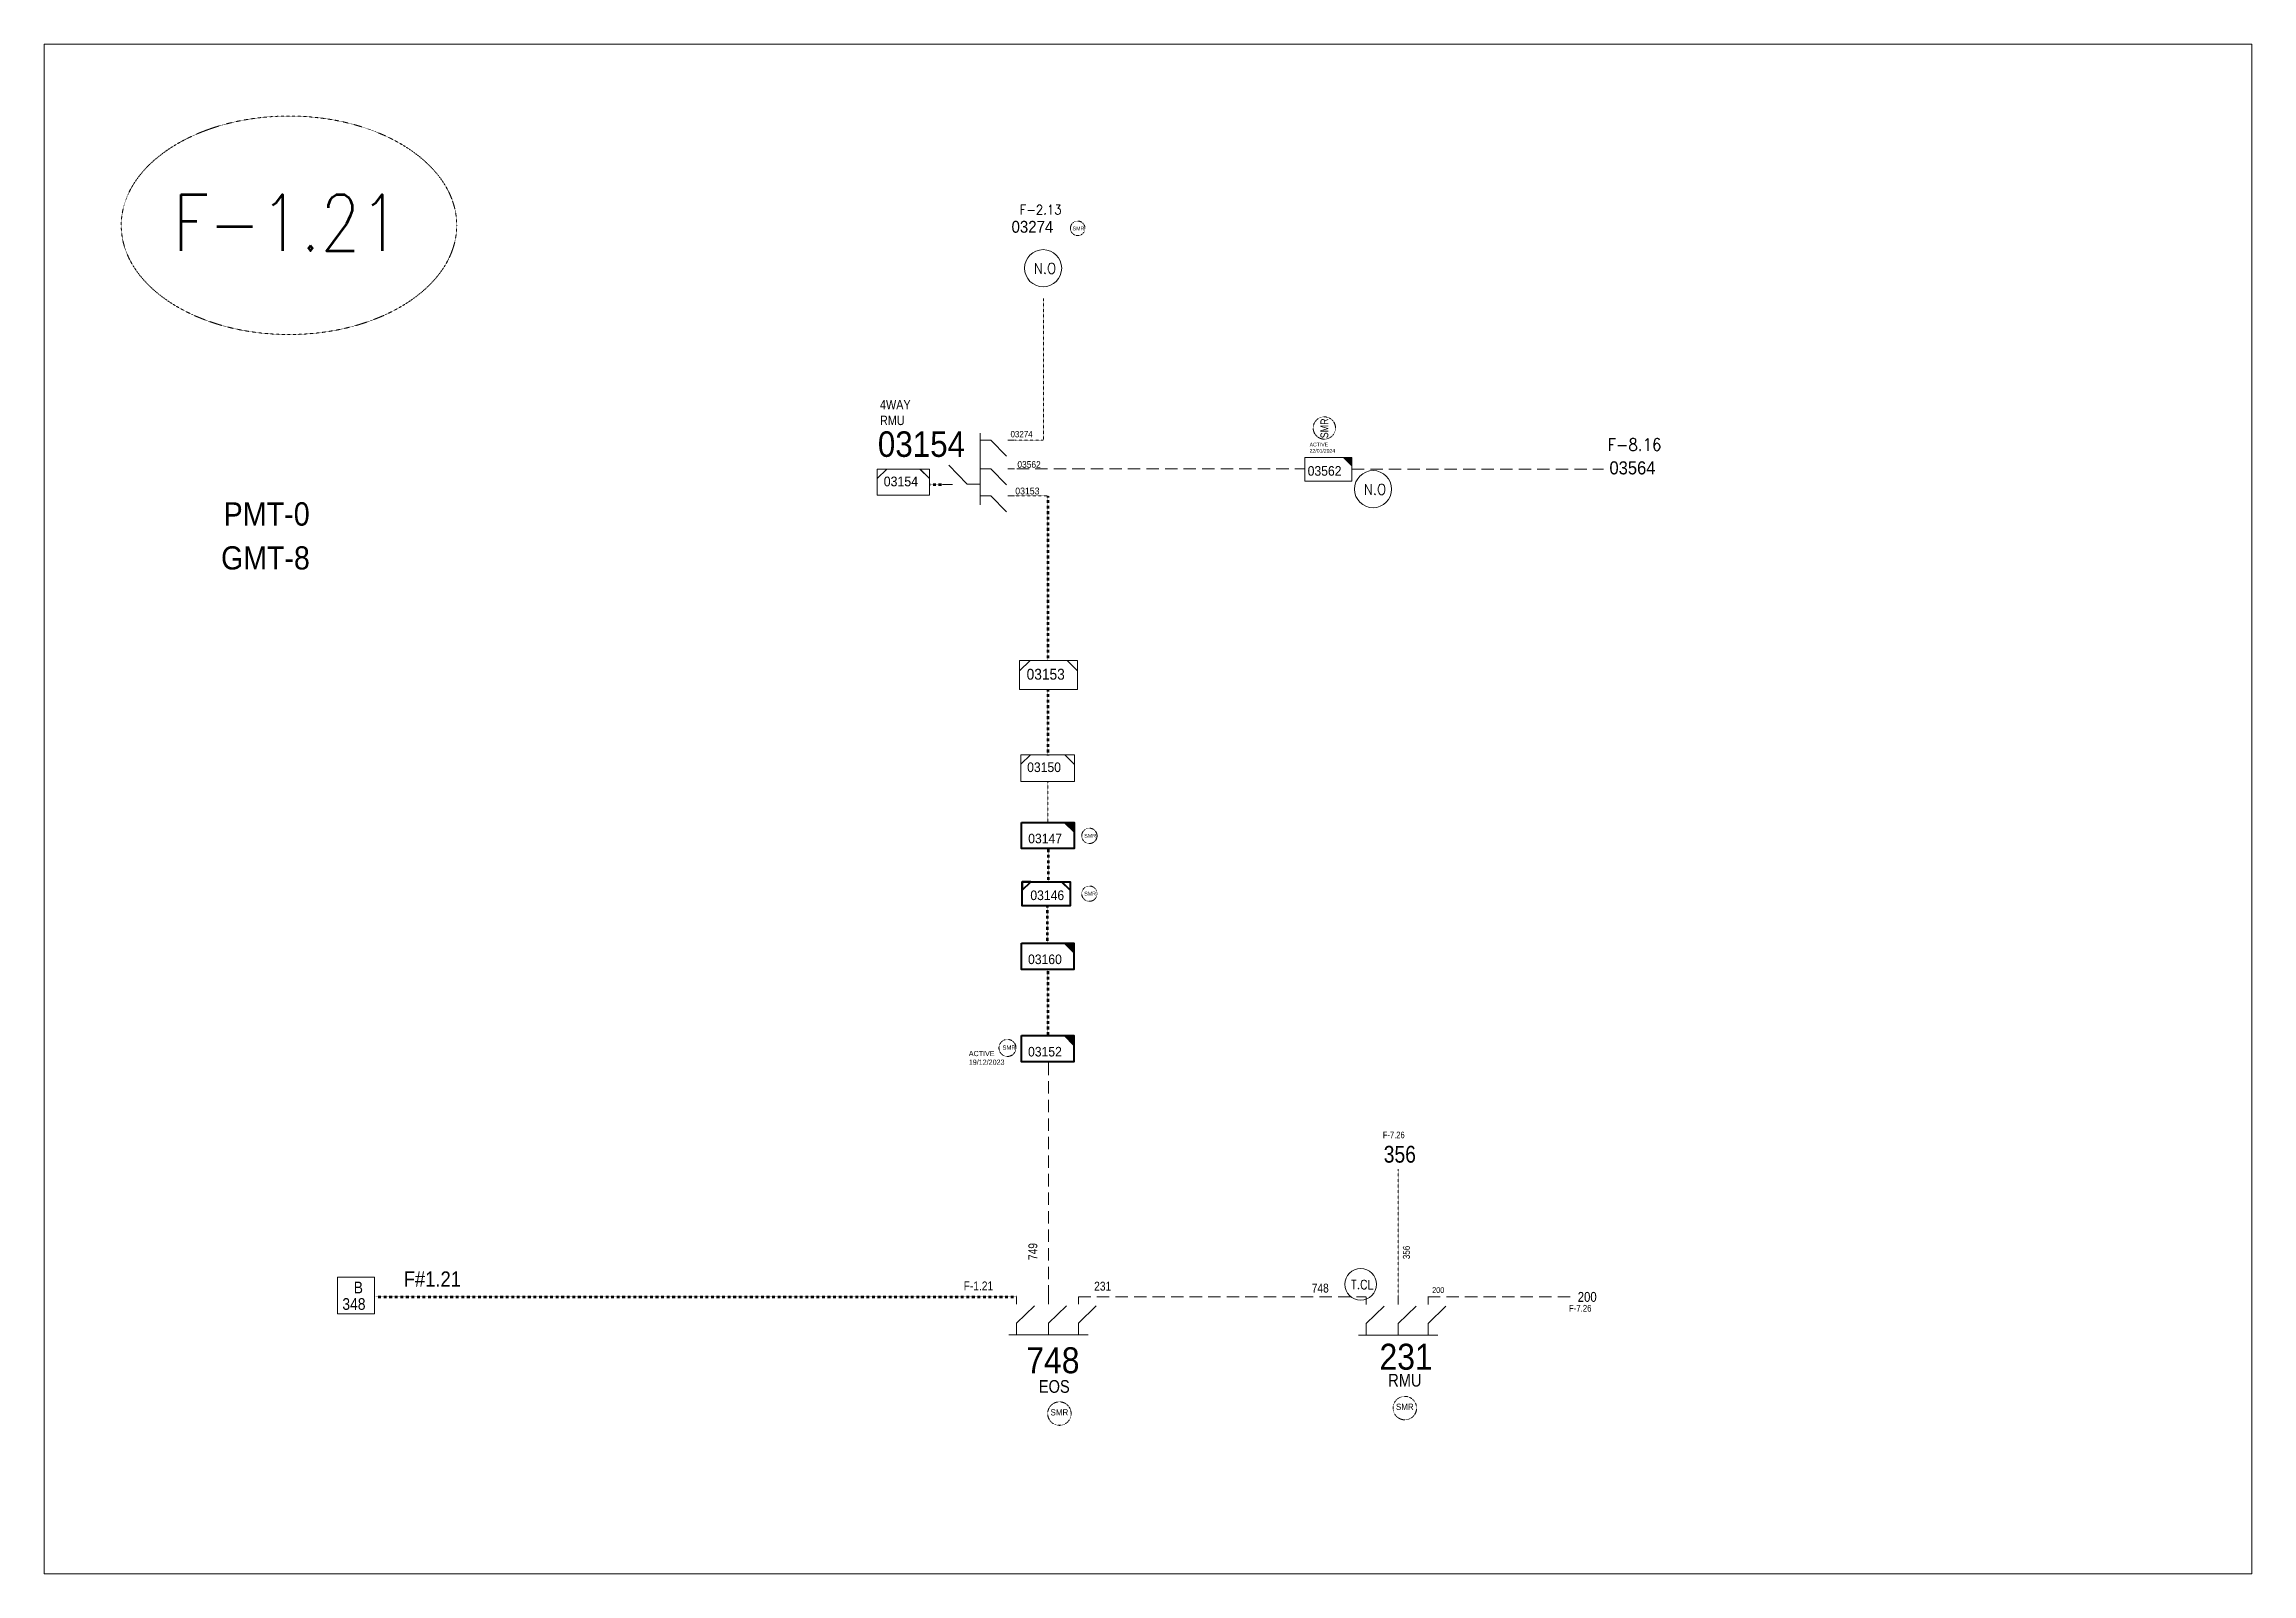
# Model space of a CAD drawing. Header units: metres. Extents: x 65984 to 144644, y -19036 to 23726.
# Drawn here: x 115225 to 116470, y 1154 to 2017 of the extents above; entities that cross this region are included whole.
import ezdxf
from ezdxf.enums import TextEntityAlignment as Align

# ---------------------------------------------------------------- set-up
doc = ezdxf.new("R2010")
doc.units = ezdxf.units.M
doc.header["$MEASUREMENT"] = 0
doc.linetypes.add('DGN Style 3', pattern=[0.013877, 0, -0.013877])
doc.linetypes.add('HIDDEN2', pattern=[2381.25, 1587.5, -793.75])
doc.layers.get('0').update_dxf_attribs({"color": 95, "lineweight": 40})
for name, color, linetype, lineweight in [('d_eos', 111, 'Continuous', 40), ('d_eos no', 121, 'Continuous', 40), ('d_switch', 95, 'Continuous', 40), ('d_tf no', 6, 'Continuous', 40), ('d_ug cable', 95, 'Continuous', 40), ('d_unit sub', 7, 'Continuous', 40), ('fedr no', 95, 'Continuous', 40), ('GRID STATION 01', 7, 'Continuous', 40), ('Level 37', 7, 'Continuous', 0), ('O H MAIN FEEDER', 4, 'Continuous', 100), ('SW N O', 114, 'Continuous', 30)]:
    doc.layers.add(name, color=color, linetype=linetype, lineweight=lineweight)
doc.styles.add('NASKHF', font='naskhf.shx', dxfattribs={"height": 8})
doc.styles.add('Style-Arial', font='arial.ttf')
doc.styles.add('Style-ENGINEERING', font='ENGINEERING.shx')
doc.styles.add('Style-msdefault', font='msdefault.shx')
doc.styles.add('Style-STANDARD', font='STANDARD.shx')

msp = doc.modelspace()

# ---------------------------------------------------------------- texts
at = {"layer": 'd_eos no', "color": 7, "linetype": 'Continuous', "lineweight": 13, "style": 'Style-Arial', "width": 0.88}
for s, height, p in [('03154', 14.39, (115695.5, 1798.7)), ('PMT-0', 13.18, (115326.5, 1758.7)), ('GMT-8', 13.09, (115325.1, 1733.9)), ('231', 14.64, (115978.4, 1284.2)), ('748', 14.64, (115779.2, 1282.2))]:
    msp.add_text(s, height=height, dxfattribs=at).set_placement(p, align=Align.TOP_LEFT)
at = {"layer": 'd_switch', "color": 2, "linetype": 'Continuous', "lineweight": 30, "style": 'Style-msdefault', "width": 0.857143}
for height, p in [(3.71, (115980.3, 1403.8)), (3.81, (116085.3, 1306.1))]:
    msp.add_text('F-7.26', height=height, dxfattribs=at).set_placement(p, align=Align.TOP_LEFT)
at = {"layer": 'd_switch', "color": 7, "linetype": 'Continuous', "lineweight": 13, "ltscale": 1.592097, "style": 'Style-ENGINEERING', "width": 0.857143}
msp.add_text('356', height=9.48, dxfattribs=at).set_placement((115980.8, 1395.8), align=Align.TOP_LEFT)
at = {"layer": 'd_switch', "color": 7, "linetype": 'Continuous', "lineweight": 13, "style": 'Style-ENGINEERING', "width": 0.857143}
msp.add_text('749', height=5.02, rotation=90, dxfattribs=at).set_placement((115780.4, 1331.4), align=Align.TOP_LEFT)
at = {"layer": 'd_switch', "color": 7, "linetype": 'Continuous', "lineweight": 13, "ltscale": 0.928985, "style": 'Style-ENGINEERING', "width": 0.857143}
msp.add_text('356', height=3.94, rotation=90, dxfattribs=at).set_placement((115991.6, 1331.9), align=Align.TOP_LEFT)
at = {"layer": 'd_switch', "color": 7, "linetype": 'Continuous', "lineweight": 13, "style": 'Style-ENGINEERING', "width": 0.857143}
for s, p in [('F-1.21', (115743.9, 1319.3)), ('231', (115817.5, 1319.2)), ('748', (115940.2, 1318.1))]:
    msp.add_text(s, height=5.02, dxfattribs=at).set_placement(p, align=Align.TOP_LEFT)
at = {"layer": 'd_switch', "color": 7, "linetype": 'Continuous', "lineweight": 13, "ltscale": 0.779394, "style": 'Style-ENGINEERING', "width": 0.857143}
msp.add_text('200', height=3.28, dxfattribs=at).set_placement((116008.1, 1316.1), align=Align.TOP_LEFT)
at = {"layer": 'd_switch', "color": 7, "linetype": 'Continuous', "lineweight": 13, "ltscale": 1.075101, "style": 'Style-ENGINEERING', "width": 0.857143}
msp.add_text('200', height=5.59, dxfattribs=at).set_placement((116090.2, 1313.4), align=Align.TOP_LEFT)
at = {"layer": 'd_tf no', "color": 2, "linetype": 'Continuous', "lineweight": 13, "style": 'Style-msdefault', "width": 0.945946}
msp.add_text('03274', height=6.69, dxfattribs=at).set_placement((115770.9, 1917.4), align=Align.TOP_LEFT)
at = {"layer": 'd_tf no', "color": 1, "linetype": 'Continuous', "lineweight": 40, "style": 'Style-msdefault', "width": 0.945946}
for height, p in [(2.18, (115805.3, 1914.2)), (2.18, (115811.9, 1571.7)), (2.18, (115811.9, 1539.1)), (2.43, (115765.8, 1452.4)), (3.55, (115792.9, 1247.3)), (3.55, (115987.7, 1250.4))]:
    msp.add_text('SMR', height=height, dxfattribs=at).set_placement(p, align=Align.TOP_LEFT)
at = {"layer": 'd_tf no', "color": 7, "linetype": 'Continuous', "lineweight": 13, "style": 'Style-msdefault', "width": 0.945946}
for s, height, p in [('03274', 3.56, (115770.3, 1798.9)), ('03562', 3.74, (115774.2, 1781.9)), ('03153', 3.88, (115773, 1767))]:
    msp.add_text(s, height=height, dxfattribs=at).set_placement(p, align=Align.TOP_LEFT)
at = {"layer": 'd_tf no', "color": 1, "linetype": 'Continuous', "lineweight": 13, "style": 'Style-msdefault', "width": 0.945946}
msp.add_text('03564', height=7.37, dxfattribs=at).set_placement((116108.1, 1781.8), align=Align.TOP_LEFT)
at = {"layer": 'd_tf no', "color": 20, "linetype": 'Continuous', "lineweight": 13, "style": 'Style-msdefault', "width": 0.945946}
for s, height, p in [('03154', 5.51, (115698.8, 1773.2)), ('03153', 6.12, (115779.4, 1664.8)), ('03150', 5.42, (115779.7, 1612))]:
    msp.add_text(s, height=height, dxfattribs=at).set_placement(p, align=Align.TOP_LEFT)
at = {"layer": 'd_tf no', "color": 121, "linetype": 'Continuous', "lineweight": 13, "style": 'Style-msdefault', "width": 0.945946}
msp.add_text('03562', height=5.42, dxfattribs=at).set_placement((115937.9, 1779.1), align=Align.TOP_LEFT)
at = {"layer": 'd_tf no', "color": 121, "linetype": 'Continuous', "lineweight": 40, "style": 'Style-msdefault', "width": 0.945946}
for s, p in [('03147', (115780.3, 1571.8)), ('03152', (115780.2, 1451.6))]:
    msp.add_text(s, height=5.42, dxfattribs=at).set_placement(p, align=Align.TOP_LEFT)
at = {"layer": 'd_tf no', "color": 2, "linetype": 'Continuous', "lineweight": 40, "style": 'Style-msdefault', "width": 0.945946}
msp.add_text('03146', height=5.42, dxfattribs=at).set_placement((115781.5, 1539.8), align=Align.TOP_LEFT)
at = {"layer": 'd_tf no', "color": 20, "linetype": 'Continuous', "lineweight": 40, "style": 'Style-msdefault', "width": 0.945946}
msp.add_text('03160', height=5.42, dxfattribs=at).set_placement((115780.2, 1503.7), align=Align.TOP_LEFT)
at = {"layer": 'd_tf no', "color": 121, "linetype": 'Continuous', "lineweight": 40, "attachment_point": 1, "style": 'NASKHF'}
for s, insert, char_height in [('\\Fmsdefault;\\H1x;\\W0.945946;ACTIVE\\P22/01/2024', (115939, 1792.3), 2.095), ('\\Fmsdefault;\\H1x;\\W0.945946;ACTIVE\\P19/12/2023', (115746.8, 1449.3), 2.925)]:
    msp.add_mtext(s, dxfattribs=dict(at, insert=insert, char_height=char_height))
at = {"layer": 'fedr no', "color": 6, "linetype": 'Continuous', "lineweight": 13, "style": 'Style-STANDARD', "width": 0.909091}
msp.add_text('F-1.21', height=31.69, dxfattribs=at).set_placement((115362, 1916.4), align=Align.MIDDLE_CENTER)
at = {"layer": 'fedr no', "color": 2, "linetype": 'Continuous', "lineweight": 40, "attachment_point": 5, "style": 'Style-STANDARD'}
for s, insert, char_height in [('F-2.13', (115787.3, 1923.7), 5.3), ('F-8.16\\P', (116122.2, 1791.2), 6.84)]:
    msp.add_mtext(s, dxfattribs=dict(at, insert=insert, char_height=char_height))
at = {"layer": 'GRID STATION 01', "color": 2, "linetype": 'Continuous', "lineweight": 13, "style": 'Style-msdefault', "width": 0.9}
msp.add_text('F#1.21', height=8.62, dxfattribs=at).set_placement((115428.1, 1325), align=Align.TOP_LEFT)
at = {"layer": 'GRID STATION 01', "color": 20, "linetype": 'Continuous', "lineweight": 13, "style": 'Style-msdefault', "width": 0.888889}
for s, p in [('348', (115393.5, 1309.9)), ('B', (115399.9, 1319.2))]:
    msp.add_text(s, height=6.59, dxfattribs=at).set_placement(p, align=Align.TOP_LEFT)
at = {"layer": 'Level 37', "color": 1, "linetype": 'Continuous', "lineweight": 13, "style": 'Style-msdefault', "width": 0.86}
msp.add_text('SMR', height=4.38, rotation=89.9996, dxfattribs=at).set_placement((115949.5, 1806), align=Align.RIGHT)
at = {"layer": 'Level 37', "color": 7, "linetype": 'Continuous', "lineweight": 13, "style": 'Style-msdefault', "width": 0.86}
for s, p in [('EOS', (115803.7, 1263.7)), ('RMU', (116002.1, 1267.2))]:
    msp.add_text(s, height=7.17, rotation=0.0004, dxfattribs=at).set_placement(p, align=Align.TOP_RIGHT)
at = {"layer": 'Level 37', "color": 7, "linetype": 'Continuous', "lineweight": 13, "insert": (115696.7, 1816.4), "char_height": 5.311, "attachment_point": 1, "style": 'NASKHF'}
msp.add_mtext('\\Fmsdefault;\\H1x;\\W0.86;4WAY\\PRMU', dxfattribs=at)

# ---------------------------------------------------------------- blocks, each defined once
blk = doc.blocks.new('*U4078')
at = {"layer": 'd_eos', "color": 2, "linetype": 'Continuous', "lineweight": 13, "ltscale": 0.915903}
for p, q in [((-4.54, 9.97), (-7.31, 9.97)), ((2.75, 9.97), (-3.91, 16.84)), ((7.31, 9.97), (2.75, 9.97)), ((7.31, -16.83), (7.31, 13.77)), ((2.75, -1.53), (-3.91, 5.33)), ((-4.54, -1.53), (-7.31, -1.53)), ((2.75, -13.83), (-3.91, -6.97)), ((7.31, -1.53), (2.75, -1.53)), ((-4.54, -13.83), (-7.31, -13.83)), ((7.31, -13.83), (2.75, -13.83))]:
    blk.add_line(p, q, dxfattribs=at)
blk = doc.blocks.new('*U1280')
at = {"layer": 'SW N O', "color": 1, "lineweight": 13}
blk.add_circle((0, 0), 16.8, dxfattribs=at)
at = {"layer": 'SW N O', "color": 1, "lineweight": 13, "style": 'Style-STANDARD'}
blk.add_text('T.CL', height=9.6, dxfattribs=at).set_placement((1.7, -0.2), align=Align.MIDDLE_CENTER)
blk = doc.blocks.new('TF_8')
at = {"color": 0, "linetype": 'ByBlock', "lineweight": -2}
blk.add_line((6.3, 4.95), (9.9, 1.35), dxfattribs=at)
blk.add_3dface([(-10.1, 4.95), (9.9, 4.95), (9.9, -5.05), (-10.1, -5.05)], dxfattribs=at)
blk = doc.blocks.new('exist.us-1000kva')
at = {"color": 0, "linetype": 'ByBlock', "lineweight": -2, "flags": 128}
blk.add_lwpolyline([(40, 12.9), (32.8, 20), (40, 20)], close=True, dxfattribs=at)
at = {"color": 0, "linetype": 'ByBlock', "lineweight": -2, "extrusion": (0, 0, -1)}
blk.add_solid([(-40, 12.9), (-32.8, 20), (-40, 20)], dxfattribs=at)
at = {"color": 0, "linetype": 'ByBlock', "lineweight": -2, "xscale": 2, "yscale": 2}
blk.add_blockref('TF_8', (20.2, 10.1), dxfattribs=at)
blk = doc.blocks.new('*U4079')
at = {"layer": 'd_unit sub', "color": 20, "linetype": 'Continuous', "lineweight": 13, "flags": 128}
for points in [[(-9.48, 1.38), (-6.07, 4.73), (-9.48, 4.73)], [(9.49, 1.32), (6.02, 4.73), (9.5, 4.73)]]:
    blk.add_lwpolyline(points, close=True, dxfattribs=at)
at = {"layer": 'd_unit sub', "color": 20, "linetype": 'Continuous', "lineweight": 13, "xscale": 0.9486633457507598, "yscale": 0.9486633457507598, "zscale": 0.3910757237589589, "rotation": 359.9999999999999}
blk.add_blockref('TF_8', (0.1, 0.04), dxfattribs=at)
blk = doc.blocks.new('*U2377')
at = {"layer": 'd_unit sub', "color": 2, "linetype": 'Continuous', "lineweight": 40, "flags": 128}
for points in [[(-9.48, 1.38), (-6.07, 4.73), (-9.48, 4.73)], [(9.49, 1.32), (6.02, 4.73), (9.5, 4.73)]]:
    blk.add_lwpolyline(points, close=True, dxfattribs=at)
at = {"layer": 'd_unit sub', "color": 2, "linetype": 'Continuous', "lineweight": 40, "xscale": 0.94866334575076, "yscale": 0.94866334575076, "zscale": 0.4380515265747434, "rotation": 359.9999999999999}
blk.add_blockref('TF_8', (0.1, 0.04), dxfattribs=at)
blk = doc.blocks.new('*U3576')
at = {"layer": 'd_unit sub', "color": 20, "linetype": 'Continuous', "lineweight": 13, "flags": 128}
for points in [[(-9.48, 1.38), (-6.07, 4.73), (-9.48, 4.73)], [(9.49, 1.32), (6.02, 4.73), (9.5, 4.73)]]:
    blk.add_lwpolyline(points, close=True, dxfattribs=at)
at = {"layer": 'd_unit sub', "color": 20, "linetype": 'Continuous', "lineweight": 13, "xscale": 0.9486633457507598, "yscale": 0.9486633457507598, "zscale": 0.3262401799738568, "rotation": 359.9999999999999}
blk.add_blockref('TF_8', (0.1, 0.04), dxfattribs=at)
blk = doc.blocks.new('*U4080')
at = {"layer": 'd_eos', "color": 7, "linetype": 'Continuous', "lineweight": 13, "ltscale": 0.824313}
for p, q in [((-4.54, 9.97), (-7.31, 9.97)), ((2.75, 9.97), (-3.91, 16.84)), ((7.31, 9.97), (2.75, 9.97)), ((7.31, -16.83), (7.31, 13.77)), ((2.75, -1.53), (-3.91, 5.33)), ((-4.54, -1.53), (-7.31, -1.53)), ((2.75, -13.83), (-3.91, -6.97)), ((7.31, -1.53), (2.75, -1.53)), ((-4.54, -13.83), (-7.31, -13.83)), ((7.31, -13.83), (2.75, -13.83))]:
    blk.add_line(p, q, dxfattribs=at)
blk = doc.blocks.new('*U3814')
at = {"layer": 'SW N O', "color": 94, "lineweight": 13}
blk.add_circle((0, 0), 16.8, dxfattribs=at)
at = {"layer": 'SW N O', "color": 94, "lineweight": 13, "style": 'Style-STANDARD'}
blk.add_text('N.O', height=9.6, dxfattribs=at).set_placement((1.7, -0.2), align=Align.MIDDLE_CENTER)

# ---------------------------------------------------------------- linework, layer by layer
at = {"layer": 'd_eos', "color": 7, "linetype": 'Continuous', "lineweight": 13, "ltscale": 1.89592}
for p, q in [((115732, 1768.8), (115737.6, 1768.8)), ((115735.6, 1779.6), (115745.7, 1769.2)), ((115745.6, 1769), (115753.2, 1769))]:
    msp.add_line(p, q, dxfattribs=at)
at = {"layer": 'd_ug cable', "color": 20, "linetype": 'DGN Style 3', "lineweight": 13}
for p, q in [((115789, 1873.6), (115789, 1794)), ((115773, 1793.7), (115788.8, 1793.7)), ((115772.9, 1762.3), (115791.6, 1762.3)), ((115791.4, 1601), (115791.4, 1578.2))]:
    msp.add_line(p, q, dxfattribs=at)
at = {"layer": 'd_ug cable', "color": 20, "linetype": 'DGN Style 3', "lineweight": 100}
for p, q in [((115724.7, 1768.8), (115732, 1768.8)), ((115791.4, 1762.1), (115791.4, 1669.8)), ((115791.4, 1653.1), (115791.4, 1615.9)), ((115791.6, 1563.5), (115791.6, 1544.5)), ((115791, 1531.3), (115791, 1510.1)), ((115791.4, 1495.1), (115791.4, 1458)), ((115412.3, 1310.6), (115773.7, 1310.6))]:
    msp.add_line(p, q, dxfattribs=at)
at = {"layer": 'd_ug cable', "color": 7, "linetype": 'HIDDEN2', "lineweight": 13, "ltscale": 0.004392}
msp.add_lwpolyline([(115962.8, 1784), (115962.8, 1777.3), (116104.8, 1777.3)], dxfattribs=at)
at = {"layer": 'd_ug cable', "color": 20, "linetype": 'HIDDEN2', "lineweight": 13, "ltscale": 0.004392}
for points in [[(115773.8, 1777.5), (115773.8, 1777.5), (115936, 1777.5)], [(115791.7, 1310.2), (115791.7, 1310.2), (115791.7, 1443.3)], [(115808.6, 1310.6), (115808.6, 1310.6), (115970.8, 1310.6)], [(116005.7, 1310.6), (116005.7, 1310.6), (116086.8, 1310.6)]]:
    msp.add_lwpolyline(points, dxfattribs=at)
at = {"layer": 'd_ug cable', "color": 7, "linetype": 'DGN Style 3', "lineweight": 13, "flags": 128}
msp.add_lwpolyline([(115988.9, 1310.3), (115988.9, 1310.3), (115988.9, 1382.6)], dxfattribs=at)
at = {"layer": 'd_ug cable', "color": 2, "linetype": 'DGN Style 3', "lineweight": 13}
for centre, radius in [((115808.2, 1913.2), 4.1), ((115947.3, 1800.6), 6.3), ((115814.8, 1570.6), 4.32), ((115814.8, 1538), 4.32), ((115768.6, 1451), 4.8), ((115797.9, 1244.8), 6.62), ((115992.7, 1247.9), 6.62)]:
    msp.add_circle(centre, radius, dxfattribs=at)
at = {"layer": 'fedr no', "color": 82, "linetype": 'DGN Style 3', "lineweight": 13, "true_color": 0x1dc70e}
msp.add_ellipse((115363.4, 1914.9), major_axis=(94.6, 0), ratio=0.651175, dxfattribs=at)
at = {"layer": 'GRID STATION 01', "color": 20, "lineweight": 13, "ltscale": 0.379284, "flags": 128}
msp.add_lwpolyline([(115411.6, 1321.7), (115390.8, 1321.7), (115390.8, 1301), (115411.6, 1301)], close=True, dxfattribs=at)
at = {"layer": 'O H MAIN FEEDER', "color": 140, "linetype": 'Continuous', "lineweight": 13, "flags": 128}
msp.add_lwpolyline([(115225.3, 2017), (116470.4, 2017), (116470.4, 1154.4), (115225.3, 1154.4)], close=True, dxfattribs=at)

# ---------------------------------------------------------------- block references
at = {"layer": 'd_eos', "color": 7, "linetype": 'Continuous', "lineweight": 13, "ltscale": 0.824313, "xscale": 1.31769, "yscale": 1.31769, "zscale": 1.31769, "rotation": 179.9999999999999}
msp.add_blockref('*U4080', (115762.9, 1775.5), dxfattribs=at)
at = {"layer": 'd_eos', "color": 2, "linetype": 'Continuous', "lineweight": 13, "ltscale": 0.915903, "xscale": 1.464100000000001, "yscale": 1.464100000000001, "zscale": 1.464100000000001, "rotation": 270}
for p in [(115794, 1299.9), (115991.2, 1299.7)]:
    msp.add_blockref('*U4078', p, dxfattribs=at)
at = {"layer": 'd_tf no', "color": 2, "linetype": 'Continuous', "lineweight": 40, "xscale": 0.7380726669701473, "yscale": 0.7380726669701473, "zscale": 0.6248226346118861}
for p in [(115776.6, 1563.4), (115776.5, 1443.2)]:
    msp.add_blockref('exist.us-1000kva', p, dxfattribs=at)
at = {"layer": 'd_unit sub', "color": 2, "linetype": 'Continuous', "lineweight": 13, "xscale": 0.6623714558115991, "yscale": 0.6623714558115991, "zscale": 0.6248226346118861, "rotation": 359.9999999999999}
msp.add_blockref('exist.us-1000kva', (115936.3, 1770.7), dxfattribs=at)
at = {"layer": 'd_unit sub', "color": 20, "linetype": 'Continuous', "lineweight": 13, "xscale": 1.551330477061975, "yscale": 1.551330477061975, "zscale": 1.551330477061975, "rotation": 359.9999999999999}
msp.add_blockref('*U3576', (115709.9, 1770), dxfattribs=at)
at = {"layer": 'd_unit sub', "color": 20, "linetype": 'Continuous', "lineweight": 13}
for name, p, xscale, yscale, zscale in [('*U3576', (115791.8, 1661.3), 1.723700530068861, 1.723700530068861, 1.723700530068861), ('*U4079', (115791.3, 1608.8), 1.597702431146041, 1.597702431146041, 1.597702431146041)]:
    msp.add_blockref(name, p, dxfattribs=dict(at, xscale=xscale, yscale=yscale, zscale=zscale))
at = {"layer": 'd_unit sub', "color": 2, "linetype": 'Continuous', "lineweight": 40, "xscale": 1.426367896711974, "yscale": 1.426367896711974, "zscale": 1.426367896711974}
msp.add_blockref('*U2377', (115790.5, 1538), dxfattribs=at)
at = {"layer": 'd_unit sub', "color": 20, "linetype": 'Continuous', "lineweight": 40, "xscale": 0.7380726669701473, "yscale": 0.7380726669701473, "zscale": 0.6248226346118861}
msp.add_blockref('exist.us-1000kva', (115776.5, 1495.3), dxfattribs=at)
at = {"layer": 'SW N O', "color": 94, "lineweight": 13, "xscale": 0.6232157045730256, "yscale": 0.6232157045730256, "zscale": 0.6232157045730256}
for p in [(115788.7, 1890.7), (115974.8, 1766.1)]:
    msp.add_blockref('*U3814', p, dxfattribs=at)
at = {"layer": 'SW N O', "color": 1, "lineweight": 13, "xscale": 0.5302179055487795, "yscale": 0.5302179055487795, "zscale": 0.5302179055487795}
msp.add_blockref('*U1280', (115967.8, 1317.7), dxfattribs=at)

msp.set_redraw_order([(e.dxf.handle, doc.entitydb.next_handle()) for e in msp.query("TEXT MTEXT ATTDEF DIMENSION ARC_DIMENSION")])  # texts and dimensions are drawn at this point

doc.saveas('drawing.dxf')
